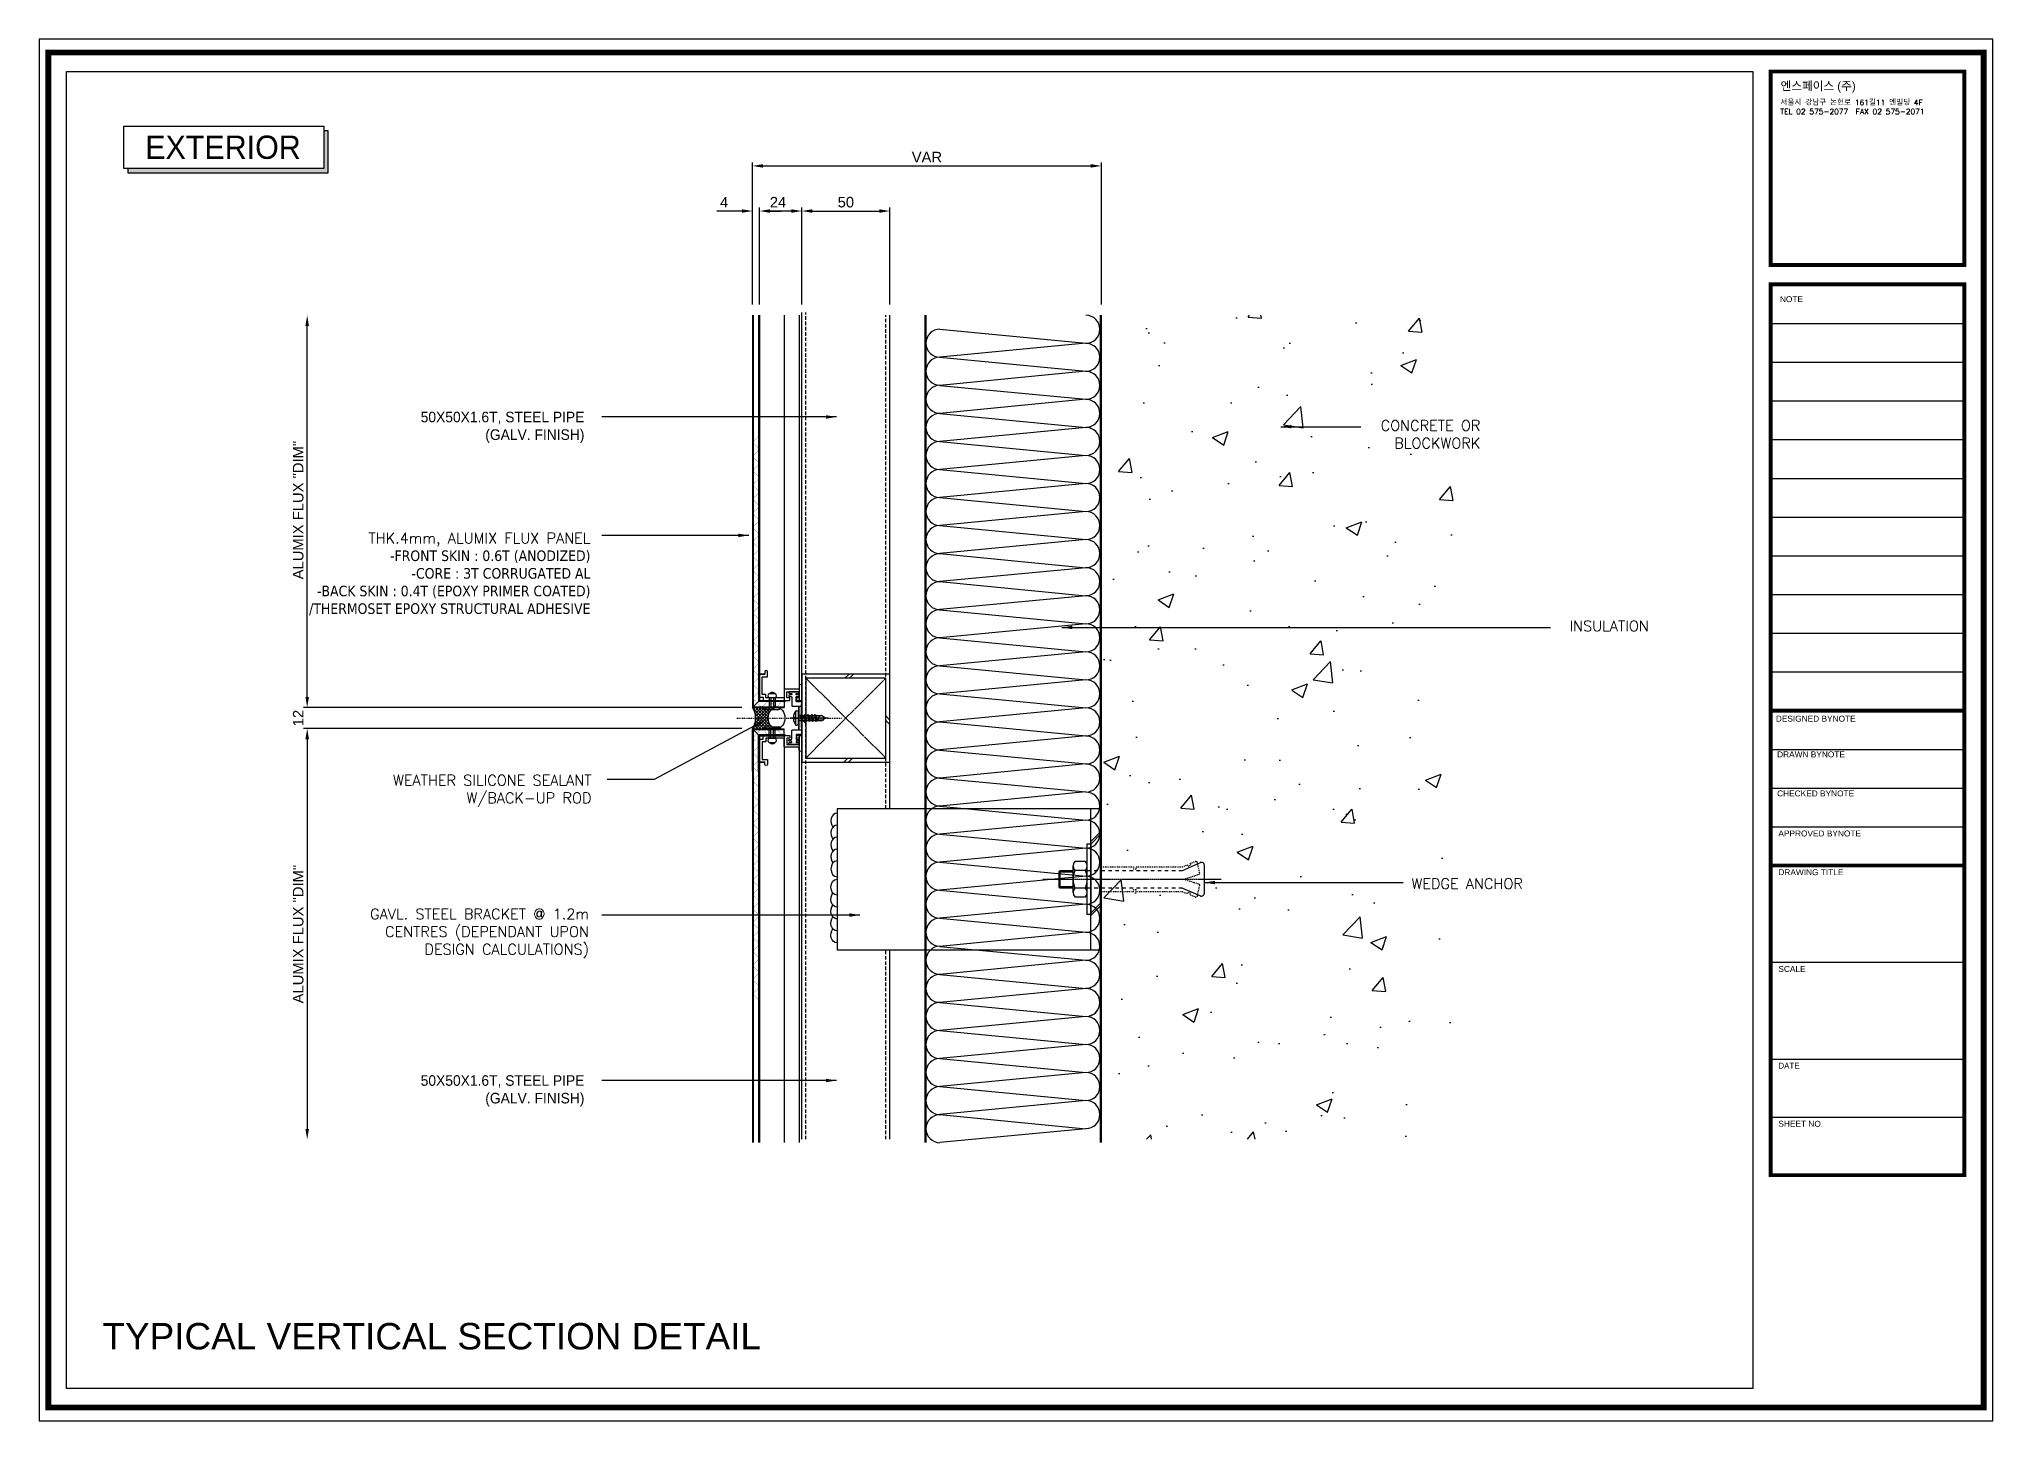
# Model space of a CAD drawing. Header units: millimetres. Extents: x 3549 to 7984, y 668 to 4080.
# Drawn here: x 3549 to 4658, y 2236 to 3020 of the extents above; entities that cross this region are included whole.
import ezdxf

# ---------------------------------------------------------------- set-up
doc = ezdxf.new("R2010")
doc.units = ezdxf.units.MM
for name, pattern in [('A2', [8, 2, -2, 2, -2]), ('C2', [1.125, 0.75, -0.125, 0.125, -0.125]), ('CENTER', [7.75, 7.25, -0.25, 0, -0.25]), ('HIDDEN', [0.375, 0.25, -0.125]), ('HIDDEN2', [1, 0.5, -0.5])]:
    doc.linetypes.add(name, pattern=pattern)
doc.layers.get('Defpoints').update_dxf_attribs({"color": 211})
for name, color, linetype in [('.1 text box', 7, 'Continuous'), ('3', 3, 'Continuous'), ('4', 4, 'Continuous'), ('A-SECT-WALL', 52, 'Continuous'), ('BOARD', 55, 'Continuous'), ('Bolt', 1, 'Continuous'), ('DIM', 7, 'Continuous'), ('Dims', 1, 'Continuous'), ('FAST', 60, 'Continuous'), ('HAT', 5, 'Continuous'), ('INS', 2, 'Continuous'), ('nt', 34, 'Continuous'), ('PI', 6, 'Continuous'), ('Structure', 6, 'Continuous'), ('TE 07', 7, 'Continuous'), ('TEXT', 2, 'Continuous')]:
    doc.layers.add(name, color=color, linetype=linetype)
doc.layers.add('NT Panel', color=7, linetype='Continuous', true_color=0xbfff7f)
doc.layers.add('PANEL', color=9, linetype='Continuous', true_color=0x808080)
doc.styles.add('HGTXT', font='romans.shx', dxfattribs={"bigfont": 'whgtxt.shx'})
doc.styles.add('HY울릉도L', font='Dotum.ttf')
doc.styles.get("Standard").update_dxf_attribs({"font": 'arial.ttf'})
doc.styles.add('style1', font='simplex.shx')
doc.dimstyles.new('Telling', dxfattribs={"dimscale": 2, "dimtxt": 3, "dimasz": 3, "dimexe": 1, "dimexo": 3, "dimgap": 1, "dimtad": 1, "dimdec": 1, "dimrnd": 1, "dimdsep": 46, "dimtxsty": 'Standard', "dimcen": 3, "dimclrd": 1, "dimclre": 1, "dimclrt": 2, "dimadec": 0, "dimazin": 0, "dimtfac": 1, "dimtdec": 1, "dimtofl": 0, "dimtmove": 0, "dimatfit": 0, "dimfxl": 1, "dimtolj": 1, "dimtzin": 0, "dimlwe": -1, "dimarcsym": 0})

msp = doc.modelspace()

# ---------------------------------------------------------------- texts
at = {"layer": 'TEXT', "color": 7, "style": 'HY울릉도L'}
msp.add_text('EXTERIOR', height=13.2, dxfattribs=at).set_placement((3609.28, 2951.9))
at = {"layer": 'TEXT'}
msp.add_text('TYPICAL VERTICAL SECTION DETAIL', height=15, dxfattribs=at).set_placement((3585, 2276.35))
at = {"layer": 'TEXT', "color": 2, "char_height": 6, "style": 'style1'}
for s, insert, width, attachment_point in [('{\\fHY울릉도L|b0|i0|c129|p18;50X50X1.6T, STEEL PIPE \\P(GALV. FINISH)}', (3858.53, 2808.42), 168.5268, 3), ('CONCRETE OR \\PBLOCKWORK', (4366.97, 2803.58), 147.6327, 3), ('\\pxqr;THK.4mm, ALUMIX FLUX PANEL\\P{\\fTahoma|b0|i0|c129|p34;\\C256;-FRONT SKIN : 0.6T (ANODIZED)\\P-CORE : 3T CORRUGATED AL \\P-BACK SKIN : 0.4T (EPOXY PRIMER COATED)\\P/THERMOSET EPOXY STRUCTURAL ADHESIVE}', (3861.96, 2739.71), 181.6972, 3), ('\\pxqr;WEATHER SILICONE SEALANT\\PW/BACK-UP ROD', (3714.92, 2602.29), 147.6327, 1), ('WEDGE ANCHOR', (4327.87, 2543.63), 77.3177, 1), ('\\pxqr;GAVL. STEEL BRACKET @ 1.2m CENTRES (DEPENDANT UPON DESIGN CALCULATIONS)', (3713.47, 2526.41), 147.6327, 1), ('{\\fHY울릉도L|b0|i0|c129|p18;50X50X1.6T, STEEL PIPE \\P(GALV. FINISH)}', (3858.53, 2431.93), 168.5268, 3)]:
    msp.add_mtext(s, dxfattribs=dict(at, insert=insert, width=width, attachment_point=attachment_point))
at = {"layer": 'TEXT', "insert": (4462.57, 2689.81), "char_height": 6, "width": 63.0132, "attachment_point": 3, "style": 'style1'}
msp.add_mtext('INSULATION', dxfattribs=at)

# ---------------------------------------------------------------- blocks, each defined once
blk = doc.blocks.new('50')
at = {"color": 1, "linetype": 'CENTER'}
for p, q in [((-4, -22.7), (-49.4, 22.7)), ((-4, 22.7), (-49.4, -22.7))]:
    blk.add_line(p, q, dxfattribs=at)
at = {"layer": 'PI', "color": 9}
for p, q in [((-31.1, 25), (-28.8, 22.7)), ((-28.5, 25), (-26.2, 22.7)), ((-49.4, 1.2), (-51.7, -1.1)), ((-1.7, 1.8), (-4, -0.5)), ((-49.4, -1.4), (-51.7, -3.7)), ((-1.7, -0.8), (-4, -3.1)), ((-30.5, -22.7), (-28.2, -25)), ((-27.9, -22.7), (-25.6, -25))]:
    blk.add_line(p, q, dxfattribs=at)
at = {"layer": 'PI', "color": 4}
for points in [[(-1.7, -25), (-51.7, -25), (-51.7, 25), (-1.7, 25)], [(-4, -22.7), (-49.4, -22.7), (-49.4, 22.7), (-4, 22.7)]]:
    blk.add_lwpolyline(points, close=True, dxfattribs=at)
blk = doc.blocks.new('*D35')
at = {"layer": 'Defpoints', "color": 0, "transparency": 16777216}
for p in [(3953.9, 2640.6), (3701.2, 2628.6), (3953.9, 2628.6)]:
    blk.add_point(p, dxfattribs=at)
at = {"layer": 'Dims', "color": 1, "lineweight": -2, "transparency": 16777216}
for p, q in [((3701.2, 2646.6), (3701.2, 2652.6)), ((3701.2, 2622.6), (3701.2, 2616.6))]:
    blk.add_line(p, q, dxfattribs=at)
at = {"layer": 'Dims', "color": 1, "transparency": 16777216}
for p, q in [((3947.9, 2640.6), (3699.2, 2640.6)), ((3947.9, 2628.6), (3699.2, 2628.6))]:
    blk.add_line(p, q, dxfattribs=at)
for points in [[(3700.2, 2646.6), (3702.2, 2646.6), (3701.2, 2640.6)], [(3700.2, 2622.6), (3702.2, 2622.6), (3701.2, 2628.6)]]:
    blk.add_solid(points, dxfattribs=at)
at = {"layer": 'Dims', "color": 2, "transparency": 16777216, "insert": (3696.1, 2634.6), "char_height": 6, "attachment_point": 5, "rotation": 90}
blk.add_mtext('\\A1;12', dxfattribs=at)
blk = doc.blocks.new('*D36')
at = {"layer": 'Defpoints', "color": 0, "transparency": 16777216}
for p in [(3953.9, 2628.6), (3701.2, 2395.4), (3907.3, 2395.4)]:
    blk.add_point(p, dxfattribs=at)
at = {"layer": 'Dims', "color": 1, "transparency": 16777216}
blk.add_line((3947.9, 2628.6), (3699.2, 2628.6), dxfattribs=at)
at = {"layer": 'Dims', "color": 1, "lineweight": -2, "transparency": 16777216}
blk.add_line((3701.2, 2622.6), (3701.2, 2401.4), dxfattribs=at)
at = {"layer": 'Dims', "color": 1, "transparency": 16777216}
for points in [[(3700.2, 2622.6), (3702.2, 2622.6), (3701.2, 2628.6)], [(3700.2, 2401.4), (3702.2, 2401.4), (3701.2, 2395.4)]]:
    blk.add_solid(points, dxfattribs=at)
at = {"layer": 'Dims', "color": 2, "transparency": 16777216, "insert": (3696.1, 2512), "char_height": 6, "attachment_point": 5, "rotation": 90}
blk.add_mtext('\\A1;ALUMIX FLUX "DIM"', dxfattribs=at)
blk = doc.blocks.new('*D37')
at = {"layer": 'Defpoints', "color": 0, "transparency": 16777216}
for p in [(3701.2, 2863.1), (3907.3, 2863.1), (3953.9, 2640.6)]:
    blk.add_point(p, dxfattribs=at)
at = {"layer": 'Dims', "color": 1, "lineweight": -2, "transparency": 16777216}
blk.add_line((3701.2, 2646.6), (3701.2, 2857.1), dxfattribs=at)
at = {"layer": 'Dims', "color": 1, "transparency": 16777216}
blk.add_line((3947.9, 2640.6), (3699.2, 2640.6), dxfattribs=at)
for points in [[(3700.2, 2857.1), (3702.2, 2857.1), (3701.2, 2863.1)], [(3700.2, 2646.6), (3702.2, 2646.6), (3701.2, 2640.6)]]:
    blk.add_solid(points, dxfattribs=at)
at = {"layer": 'Dims', "color": 2, "transparency": 16777216, "insert": (3696.1, 2752.6), "char_height": 6, "attachment_point": 5, "rotation": 90}
blk.add_mtext('\\A1;ALUMIX FLUX "DIM"', dxfattribs=at)
blk = doc.blocks.new('set anchor')
at = {"color": 1, "linetype": 'C2'}
blk.add_line((0, -27.2), (0, 74.1), dxfattribs=at)
at = {"color": 2, "linetype": 'HIDDEN2'}
for p, q in [((-8.9, 56.5), (-10.1, 59.4)), ((-3.7, 61.8), (-9.5, 60.5)), ((-8.9, 56.5), (-8, 56.8)), ((-7.3, 55.2), (-8, 56.8)), ((0, 52.8), (-2.7, 61.3)), ((0, 52.8), (2.7, 61.3)), ((9.5, 60.5), (3.7, 61.8)), ((7.3, 55.2), (8, 56.8)), ((8.9, 56.5), (8, 56.8)), ((8.9, 56.5), (10.1, 59.4)), ((-8.2, 54.8), (-7.3, 55.2)), ((-7.1, 52), (-8.2, 54.8)), ((-7.1, 25.8), (-7.1, 52)), ((7.1, 52), (8.2, 54.8)), ((7.1, 52), (7.1, 25.8)), ((8.2, 54.8), (7.3, 55.2)), ((-7.1, 25.8), (-5.8, 25.8)), ((-7.1, 6), (-7.1, 24.2)), ((-7.1, 24.2), (-5.8, 24.2)), ((-5.8, 24.2), (-5.8, 25.8)), ((7.1, 25.8), (5.8, 25.8)), ((5.8, 24.2), (5.8, 25.8)), ((7.1, 24.2), (5.8, 24.2)), ((7.1, 24.2), (7.1, 6))]:
    blk.add_line(p, q, dxfattribs=at)
at = {"color": 3}
for p, q in [((-5, 52), (-9.4, 62.2)), ((7.9, 64.5), (-7.9, 64.5)), ((5, 52), (9.4, 62.2))]:
    blk.add_line(p, q, dxfattribs=at)
at = {"color": 3, "linetype": 'A2'}
for p, q in [((-5, -2), (-5, 52)), ((5, 52), (5, -2))]:
    blk.add_line(p, q, dxfattribs=at)
at = {"color": 4}
for p, q in [((-20, 0), (20, 0)), ((-20, -2), (-20, 0)), ((20, 0), (20, -2)), ((20, -2), (-20, -2))]:
    blk.add_line(p, q, dxfattribs=at)
blk.add_line((7.5, -2), (-7.5, -2))
blk.add_line((7.5, -2), (-7.5, -2))
at = {"color": 2}
for p, q in [((7.5, -10), (-7.5, -10)), ((-5, -3), (-5, -9)), ((-5, -17.4), (-5, -10)), ((-4.2, -18.2), (-4.2, -10)), ((4.2, -18.2), (4.2, -10)), ((5, -3), (5, -9)), ((5, -10), (5, -17.4)), ((5, -17.4), (-5, -17.4)), ((-4.2, -18.2), (-5, -17.4)), ((-4.2, -18.2), (4.2, -18.2)), ((5, -17.4), (4.2, -18.2))]:
    blk.add_line(p, q, dxfattribs=at)
blk.add_lwpolyline([(5, -3, 0.202073), (-5, -3, 0.404145), (-10, -3), (-10, -9, 0.404145), (-5, -9, 0.202073), (5, -9, 0.404145), (10, -9), (10, -3, 0.404145)], format="xyb", close=True, dxfattribs=at)
at = {"color": 2, "linetype": 'HIDDEN2'}
for centre, start, end in [((-9.3, 59.7), 102.5288, 201.8014), ((-3.5, 61), 17.6501, 102.5288), ((3.5, 61), 77.4712, 162.3499), ((9.3, 59.7), 338.1986, 77.4712)]:
    blk.add_arc(centre, 0.833, start, end, dxfattribs=at)
at = {"color": 3}
for centre, start, end in [((-7.9, 62.8), 90, 203.4287), ((7.9, 62.8), 336.5713, 90)]:
    blk.add_arc(centre, 1.67, start, end, dxfattribs=at)
blk = doc.blocks.new('AL-TEMPLATE')
at = {"color": 9}
for p, q in [((2716.82, 1392.97), (2800.02, 1392.97)), ((2716.82, 1376.33), (2800.02, 1376.33)), ((2716.82, 1359.69), (2800.02, 1359.69)), ((2716.82, 1343.05), (2800.02, 1343.05)), ((2716.82, 1326.41), (2800.02, 1326.41)), ((2716.82, 1309.77), (2800.02, 1309.77)), ((2716.82, 1293.13), (2800.02, 1293.13)), ((2716.82, 1276.49), (2800.02, 1276.49)), ((2716.82, 1259.85), (2800.02, 1259.85)), ((2716.82, 1243.21), (2800.02, 1243.21)), ((2716.82, 1209.93), (2800.02, 1209.93)), ((2716.82, 1193.29), (2800.02, 1193.29)), ((2716.82, 1176.65), (2800.02, 1176.65)), ((2716.82, 1118.41), (2800.02, 1118.41)), ((2716.82, 1076.81), (2800.02, 1076.81)), ((2716.82, 1051.85), (2800.02, 1051.85))]:
    blk.add_line(p, q, dxfattribs=at)
for points, const_width in [([(1976.34, 1509.45), (2808.34, 1509.45), (2808.34, 927.05), (1976.34, 927.05)], 2.5), ([(2716.82, 1501.32), (2800.02, 1501.32), (2800.02, 1418.12), (2716.82, 1418.12)], 1.66), ([(2716.82, 1409.8), (2800.02, 1409.8), (2800.02, 1026.89), (2716.82, 1026.89)], 1.66)]:
    blk.add_lwpolyline(points, close=True, dxfattribs=dict(at, const_width=const_width))
at = {"color": 9, "const_width": 1.66}
for points in [[(2716.82, 1226.57), (2800.02, 1226.57)], [(2716.82, 1160.01), (2800.02, 1160.01)]]:
    blk.add_lwpolyline(points, dxfattribs=at)
at = {"layer": 'nt', "color": 254, "linetype": 'Continuous', "ltscale": 2}
blk.add_lwpolyline([(1972.34, 1515.25), (1972.34, 921.25), (2812.34, 921.25), (2812.34, 1515.25)], close=True, dxfattribs=at)
at = {"layer": 'TE 07'}
blk.add_lwpolyline([(1984.07, 1501.32), (2709.08, 1501.32), (2709.08, 935.18), (1984.07, 935.18)], close=True, dxfattribs=at)
at = {"color": 150, "insert": (2721.06, 1496.93), "char_height": 3.6698, "attachment_point": 1, "style": 'HGTXT'}
blk.add_mtext('{\\fExpo M|b0|i0|c129|p18;엔스페이스 (주)}', dxfattribs=at)
at = {"color": 7, "insert": (2720.94, 1489.17), "char_height": 2.3487, "attachment_point": 1, "style": 'HGTXT'}
blk.add_mtext('서울시 강남구 논현로 161길11 엔빌딩 4F\\PTEL 02 575-2077  FAX 02 575-2071', dxfattribs=at)
at = {"color": 9, "attachment_point": 1}
for s, insert, char_height, width in [('NOTE', (2720.76, 1404.73), 2.556, 438.9676), ('DESIGNED BYNOTE', (2719.01, 1224.39), 2.5559, 438.9676), ('DRAWN BYNOTE', (2719.56, 1209.04), 2.5559, 438.9676), ('CHECKED BYNOTE', (2719.56, 1192.25), 2.5559, 438.9676), ('APPROVED BYNOTE', (2720.1, 1175.04), 2.5559, 438.9676), ('DRAWING TITLE', (2720.1, 1158.4), 2.5559, 438.9675), ('SCALE', (2720.1, 1116.8), 2.556, 438.9675), ('{\\fﾱﾼﾸﾲ|b0|i0|c129|p49;DATE}', (2720.1, 1075.2), 2.5559, 438.9675), ('SHEET NO.', (2720.1, 1050.24), 2.556, 438.9675)]:
    blk.add_mtext(s, dxfattribs=dict(at, insert=insert, char_height=char_height, width=width))
blk = doc.blocks.new('*D24')
at = {"layer": 'Defpoints', "color": 0, "transparency": 16777216}
for p in [(3957.9, 2922.3), (3957.9, 2863.2), (3981.9, 2863.2)]:
    blk.add_point(p, dxfattribs=at)
at = {"layer": 'Dims', "color": 1, "transparency": 16777216}
for p, q in [((3957.9, 2869.2), (3957.9, 2924.3)), ((3981.9, 2869.2), (3981.9, 2924.3))]:
    blk.add_line(p, q, dxfattribs=at)
at = {"layer": 'Dims', "color": 1, "lineweight": -2, "transparency": 16777216}
blk.add_line((3975.9, 2922.3), (3963.9, 2922.3), dxfattribs=at)
at = {"layer": 'Dims', "color": 1, "transparency": 16777216}
for points in [[(3963.9, 2923.3), (3963.9, 2921.3), (3957.9, 2922.3)], [(3975.9, 2923.3), (3975.9, 2921.3), (3981.9, 2922.3)]]:
    blk.add_solid(points, dxfattribs=at)
at = {"layer": 'Dims', "color": 2, "transparency": 16777216, "insert": (3968.4, 2927.3), "char_height": 6, "attachment_point": 5}
blk.add_mtext('\\A1;24', dxfattribs=at)
blk = doc.blocks.new('*D25')
at = {"layer": 'Defpoints', "color": 0, "transparency": 16777216}
for p in [(3953.9, 2922.3), (3953.9, 2863.2), (3957.9, 2863.2)]:
    blk.add_point(p, dxfattribs=at)
at = {"layer": 'Dims', "color": 1, "lineweight": -2, "transparency": 16777216}
for p, q in [((3947.9, 2922.3), (3933.7, 2922.3)), ((3963.9, 2922.3), (3969.9, 2922.3))]:
    blk.add_line(p, q, dxfattribs=at)
at = {"layer": 'Dims', "color": 1, "transparency": 16777216}
for p, q in [((3953.9, 2869.2), (3953.9, 2924.3)), ((3957.9, 2869.2), (3957.9, 2924.3))]:
    blk.add_line(p, q, dxfattribs=at)
for points in [[(3947.9, 2923.3), (3947.9, 2921.3), (3953.9, 2922.3)], [(3963.9, 2923.3), (3963.9, 2921.3), (3957.9, 2922.3)]]:
    blk.add_solid(points, dxfattribs=at)
at = {"layer": 'Dims', "color": 2, "transparency": 16777216, "insert": (3937.8, 2927.3), "char_height": 6, "attachment_point": 5}
blk.add_mtext('\\A1;4', dxfattribs=at)
blk = doc.blocks.new('*D26')
at = {"layer": 'Defpoints', "color": 0, "transparency": 16777216}
for p in [(4151.9, 2947.9), (3953.9, 2863.2), (4151.9, 2863.2)]:
    blk.add_point(p, dxfattribs=at)
at = {"layer": 'Dims', "color": 1, "transparency": 16777216}
for p, q in [((3953.9, 2869.2), (3953.9, 2949.9)), ((4151.9, 2869.2), (4151.9, 2949.9))]:
    blk.add_line(p, q, dxfattribs=at)
at = {"layer": 'Dims', "color": 1, "lineweight": -2, "transparency": 16777216}
blk.add_line((3959.9, 2947.9), (4145.9, 2947.9), dxfattribs=at)
at = {"layer": 'Dims', "color": 1, "transparency": 16777216}
for points in [[(3959.9, 2948.9), (3959.9, 2946.9), (3953.9, 2947.9)], [(4145.9, 2948.9), (4145.9, 2946.9), (4151.9, 2947.9)]]:
    blk.add_solid(points, dxfattribs=at)
at = {"layer": 'Dims', "color": 2, "transparency": 16777216, "insert": (4052.9, 2952.9), "char_height": 6, "attachment_point": 5}
blk.add_mtext('\\A1;VAR', dxfattribs=at)
blk = doc.blocks.new('*D27')
at = {"layer": 'Defpoints', "color": 0, "transparency": 16777216}
for p in [(4031.9, 2922.3), (3981.9, 2863.2), (4031.9, 2863.2)]:
    blk.add_point(p, dxfattribs=at)
at = {"layer": 'Dims', "color": 1, "transparency": 16777216}
for p, q in [((3981.9, 2869.2), (3981.9, 2924.3)), ((4031.9, 2869.2), (4031.9, 2924.3))]:
    blk.add_line(p, q, dxfattribs=at)
at = {"layer": 'Dims', "color": 1, "lineweight": -2, "transparency": 16777216}
blk.add_line((3987.9, 2922.3), (4025.9, 2922.3), dxfattribs=at)
at = {"layer": 'Dims', "color": 1, "transparency": 16777216}
for points in [[(3987.9, 2923.3), (3987.9, 2921.3), (3981.9, 2922.3)], [(4025.9, 2923.3), (4025.9, 2921.3), (4031.9, 2922.3)]]:
    blk.add_solid(points, dxfattribs=at)
at = {"layer": 'Dims', "color": 2, "transparency": 16777216, "insert": (4006.9, 2927.3), "char_height": 6, "attachment_point": 5}
blk.add_mtext('\\A1;50', dxfattribs=at)
blk = doc.blocks.new('sandwitch-p')
at = {"layer": 'PANEL'}
for p, q in [((-402.1, 2613.7), (-394.2, 2696.5)), ((-394.2, 2696.5), (-386.2, 2613.7)), ((-386.2, 2613.7), (-378.3, 2696.5)), ((-378.3, 2696.5), (-370.3, 2613.7)), ((-370.3, 2613.7), (-362.4, 2696.5)), ((-362.4, 2696.5), (-354.4, 2613.7)), ((-354.4, 2613.7), (-346.4, 2696.5)), ((-346.4, 2696.5), (-338.5, 2613.7)), ((-338.5, 2613.7), (-330.5, 2696.5)), ((-330.5, 2696.5), (-322.6, 2613.7))]:
    blk.add_line(p, q, dxfattribs=at)
for points in [[(-322.6, 2705.3), (-410.1, 2705.3)], [(-322.6, 2704.8), (-410.1, 2704.8)], [(-322.6, 2605.8), (-410.1, 2605.8)], [(-322.6, 2605.3), (-410.1, 2605.3)]]:
    blk.add_lwpolyline(points, dxfattribs=at)
for centre, start, end in [((-402.1, 2696.5), 0, 180), ((-386.2, 2696.5), 0, 180), ((-370.3, 2696.5), 0, 180), ((-354.4, 2696.5), 0, 180), ((-338.5, 2696.5), 0, 180), ((-394.2, 2613.7), 180, 0), ((-378.3, 2613.7), 180, 0), ((-362.4, 2613.7), 180, 0), ((-346.4, 2613.7), 180, 0), ((-330.5, 2613.7), 180, 0)]:
    blk.add_arc(centre, 7.96, start, end, dxfattribs=at)
blk = doc.blocks.new('SLIDE-MOLD')
at = {"layer": '.1 text box', "color": 7, "ltscale": 0.8, "true_color": 0xffffff, "elevation": 0}
blk.add_lwpolyline([(27951.4, 11468.8), (27951.4, 11465.8), (27951.4, 11468.8), (27964.4, 11468.8), (27964.4, 11466.8), (27966.4, 11466.8), (27966.4, 11454.6), (27966.7, 11454.5, -0.679596), (27966.7, 11454.2), (27966.4, 11454.1), (27966.4, 11451.6), (27965.1, 11451.6, -0.414214), (27964.9, 11451.8), (27964.9, 11453.3), (27961.4, 11453.3), (27961.4, 11446.3), (27964.9, 11446.3), (27964.9, 11447.6, -0.414214), (27965.1, 11447.8), (27966.4, 11447.8), (27966.4, 11445.1, -0.414214), (27966.1, 11444.8), (27958.1, 11444.8, -1), (27958.1, 11446.3), (27959.9, 11446.3), (27959.9, 11454.6, -0.414214), (27960.1, 11454.8), (27964.9, 11454.8), (27964.9, 11465.3), (27962.9, 11465.3), (27962.9, 11467.3), (27952.9, 11467.3), (27952.9, 11464.3), (27950.1, 11464.3, -1), (27950.1, 11465.8), (27951.4, 11465.8)], format="xyb", dxfattribs=at)
blk.add_lwpolyline([(27982.9, 11444.8), (27981.9, 11444.8, -0.414214), (27981.6, 11445.1), (27981.6, 11445.1), (27968.6, 11445.1), (27968.6, 11445.1, -0.414214), (27968.4, 11444.8), (27967.4, 11444.8, -0.414214), (27967.1, 11445.1), (27967.1, 11447.6, 0.414214), (27966.6, 11448.1), (27964.4, 11448.1, 0.414214), (27964.2, 11447.9), (27964.2, 11446.9, -1), (27963.2, 11446.9), (27963.2, 11447.9, 0.414214), (27962.9, 11448.1), (27962.6, 11448.1, 0.414214), (27962.4, 11447.9), (27962.4, 11446.9, -1), (27961.4, 11446.9), (27961.4, 11451.8, -1), (27962.4, 11451.8), (27962.4, 11450.9, 0.414214), (27962.6, 11450.6), (27962.9, 11450.6, 0.414214), (27963.2, 11450.9), (27963.2, 11451.8, -1), (27964.2, 11451.8), (27964.2, 11450.9, 0.414214), (27964.4, 11450.6), (27969.1, 11450.6, -0.414214), (27969.6, 11450.1), (27969.6, 11447.1, 0.414214), (27970.1, 11446.6), (27976.1, 11446.6), (27976.4, 11446.3), (27976.7, 11446.6), (27982.6, 11446.6, -0.414214), (27983.1, 11446.1), (27983.1, 11445.1, -0.414214)], format="xyb", close=True, dxfattribs=at)
blk = doc.blocks.new('피스')
at = {"color": 6}
for p, q in [((-4, 1.5), (-4, 1)), ((-4, 1.5), (4, 1.5)), ((-3, 0), (3, 0)), ((-0.4, 2.3), (0.4, 2.3)), ((4, 1.5), (4, 1)), ((2, -1.5), (-2, -2)), ((-1.5, -1.5), (-2, -2)), ((-2, -2), (-1.5, -2.5)), ((-1.5, -3.5), (-2, -4)), ((2, -3.5), (-2, -4)), ((-2, -4), (-1.5, -4.5)), ((-1.5, -5.5), (-2, -6)), ((2, -5.5), (-2, -6)), ((-2, -6), (-1.5, -6.5)), ((-1.5, -7.5), (-2, -8)), ((2, -7.5), (-2, -8)), ((-2, -8), (-1.5, -8.5)), ((-1.5, -9.5), (-2, -10)), ((2, -9.5), (-2, -10)), ((-2, -10), (-1.5, -10.5)), ((-1.5, -0.5), (-1.5, -1.5)), ((1.5, -1), (-1.5, -1.5)), ((1.5, -2), (-1.5, -2.5)), ((-1.5, -2.5), (-1.5, -3.5)), ((1.5, -3), (-1.5, -3.5)), ((1.5, -4), (-1.5, -4.5)), ((-1.5, -4.5), (-1.5, -5.5)), ((1.5, -5), (-1.5, -5.5)), ((1.5, -6), (-1.5, -6.5)), ((-1.5, -6.5), (-1.5, -7.5)), ((1.5, -7), (-1.5, -7.5)), ((1.5, -8), (-1.5, -8.5)), ((-1.5, -8.5), (-1.5, -9.5)), ((1.5, -9), (-1.5, -9.5)), ((1.5, -10), (-1.5, -10.5)), ((-1.5, -10.5), (-1.5, -13.5)), ((1.5, -0.5), (1.5, -1)), ((1.5, -1), (2, -1.5)), ((2, -1.5), (1.5, -2)), ((1.5, -2), (1.5, -3)), ((1.5, -3), (2, -3.5)), ((2, -3.5), (1.5, -4)), ((1.5, -4), (1.5, -5)), ((1.5, -5), (2, -5.5)), ((2, -5.5), (1.5, -6)), ((1.5, -6), (1.5, -7)), ((1.5, -7), (2, -7.5)), ((2, -7.5), (1.5, -8)), ((1.5, -8), (1.5, -9)), ((1.5, -9), (2, -9.5)), ((2, -9.5), (1.5, -10)), ((1.5, -10), (1.5, -13)), ((0, -15), (-1.5, -13.5)), ((-1.3, -13.5), (-1.3, -12)), ((0, -15), (-1.3, -13.5)), ((0, -15), (1.5, -13)), ((1.5, -13), (0.6, -11.5))]:
    blk.add_line(p, q, dxfattribs=at)
at = {"color": 1, "linetype": 'CENTER'}
for p, q in [((-0.5, 3), (-0.4, 2.3)), ((0, 5), (0, -16.8)), ((0.5, 3), (0.4, 2.3))]:
    blk.add_line(p, q, dxfattribs=at)
at = {"color": 6}
for centre, radius, start, end in [((0, -3.1), 6.08, 94.7146, 131.1121), ((-3, 1), 1, 180, 270), ((-2, -0.5), 0.5, 0, 90), ((0, -3.1), 6.08, 48.8879, 85.2854), ((2, -0.5), 0.5, 90, 180), ((3, 1), 1, 270, 0), ((-0.3, -12), 1, 30.0863, 180)]:
    blk.add_arc(centre, radius, start, end, dxfattribs=at)
blk = doc.blocks.new('N-SCREW')
at = {"color": 6}
blk.add_blockref('피스', (17.3, -1), dxfattribs=at)
blk = doc.blocks.new('FLUX_JOINT')
at = {"color": 1, "linetype": 'HIDDEN2'}
blk.add_line((2638.2, 3568.6), (2638.2, 3627.9), dxfattribs=at)
at = {"color": 18, "linetype": 'HIDDEN2', "true_color": 0x000000}
blk.add_line((2632.7, 3605.4), (2643.7, 3605.4), dxfattribs=at)
at = {"layer": 'BOARD', "const_width": 0.125}
for points in [[(2629.5, 3580.1), (2629.7, 3580.4), (2630.1, 3580.8), (2630.5, 3581.1), (2630.9, 3581.5), (2631.2, 3581.8), (2631.4, 3582.1), (2631.5, 3582.4), (2631.5, 3582.7), (2631.5, 3583), (2631.4, 3583.3), (2631.2, 3583.7), (2630.9, 3584), (2630.5, 3584.4), (2630.1, 3584.7), (2629.7, 3585.1), (2629.3, 3585.5), (2629, 3585.9), (2628.8, 3586.2), (2628.7, 3586.5), (2628.7, 3586.8), (2628.7, 3587.1), (2628.8, 3587.4), (2629, 3587.7), (2629.3, 3588), (2629.7, 3588.4), (2630.1, 3588.8), (2630.5, 3589.2), (2630.9, 3589.5), (2631.2, 3589.9), (2631.4, 3590.2), (2631.5, 3590.5), (2631.5, 3590.8), (2631.5, 3591.1), (2631.4, 3591.4), (2631.2, 3591.7), (2630.9, 3592.1), (2630.5, 3592.5), (2630.1, 3592.8), (2629.7, 3593.2), (2629.3, 3593.6), (2629, 3593.9), (2628.8, 3594.2), (2628.7, 3594.5), (2628.7, 3594.8), (2628.7, 3595.1), (2628.8, 3595.4)], [(2646.9, 3580.1), (2646.6, 3580.4), (2646.2, 3580.8), (2645.8, 3581.1), (2645.4, 3581.5), (2645.1, 3581.8), (2644.9, 3582.1), (2644.8, 3582.4), (2644.8, 3582.7), (2644.8, 3583), (2644.9, 3583.3), (2645.1, 3583.7), (2645.4, 3584), (2645.8, 3584.4), (2646.2, 3584.7), (2646.6, 3585.1), (2647, 3585.5), (2647.3, 3585.9), (2647.5, 3586.2), (2647.6, 3586.5), (2647.7, 3586.8), (2647.6, 3587.1), (2647.5, 3587.4), (2647.3, 3587.7), (2647, 3588), (2646.6, 3588.4), (2646.2, 3588.8), (2645.8, 3589.2), (2645.4, 3589.5), (2645.1, 3589.9), (2644.9, 3590.2), (2644.8, 3590.5), (2644.8, 3590.8), (2644.8, 3591.1), (2644.9, 3591.4), (2645.1, 3591.7), (2645.4, 3592.1), (2645.8, 3592.5), (2646.2, 3592.8), (2646.6, 3593.2), (2647, 3593.6), (2647.3, 3593.9), (2647.5, 3594.2), (2647.6, 3594.5), (2647.7, 3594.8), (2647.6, 3595.1), (2647.5, 3595.4)], [(2607.6, 3580.6), (2607.9, 3580.3), (2608.3, 3579.9), (2608.7, 3579.5), (2609.1, 3579.1), (2609.4, 3578.7), (2609.8, 3578.4), (2610.1, 3578.2), (2610.4, 3578.1), (2610.7, 3578), (2611, 3578.1), (2611.3, 3578.2), (2611.6, 3578.4), (2612, 3578.7), (2612.4, 3579.1), (2612.7, 3579.5), (2613.1, 3579.9), (2613.5, 3580.3), (2613.8, 3580.6), (2614.1, 3580.8), (2614.4, 3580.9), (2614.7, 3580.9), (2615, 3580.9), (2615.3, 3580.8), (2615.7, 3580.6), (2616, 3580.3), (2616.4, 3579.9), (2616.8, 3579.5), (2617.1, 3579.1), (2617.5, 3578.7), (2617.9, 3578.4), (2618.2, 3578.2), (2618.5, 3578.1), (2618.8, 3578), (2619.1, 3578.1), (2619.4, 3578.2), (2619.7, 3578.4), (2620, 3578.7), (2620.4, 3579.1), (2620.7, 3579.5), (2621.2, 3579.9), (2621.5, 3580.3), (2621.9, 3580.6), (2622.2, 3580.8), (2622.5, 3580.9), (2622.8, 3580.9), (2623.1, 3580.9), (2623.4, 3580.8), (2623.7, 3580.6), (2624.1, 3580.3), (2624.4, 3579.9), (2624.9, 3579.5), (2625.2, 3579.1), (2625.6, 3578.7), (2625.9, 3578.4), (2626.2, 3578.2), (2626.5, 3578.1), (2626.8, 3578), (2627.1, 3578.1), (2627.4, 3578.2), (2627.8, 3578.4), (2628.1, 3578.7), (2628.5, 3579.1), (2628.8, 3579.5), (2629.2, 3579.9)], [(2668.4, 3580.3), (2668, 3579.9), (2667.6, 3579.5), (2667.3, 3579.1), (2666.9, 3578.7), (2666.5, 3578.4), (2666.2, 3578.2), (2665.9, 3578.1), (2665.6, 3578), (2665.3, 3578.1), (2665, 3578.2), (2664.7, 3578.4), (2664.3, 3578.7), (2664, 3579.1), (2663.6, 3579.5), (2663.2, 3579.9), (2662.8, 3580.3), (2662.5, 3580.6), (2662.2, 3580.8), (2661.9, 3580.9), (2661.6, 3580.9), (2661.3, 3580.9), (2661, 3580.8), (2660.7, 3580.6), (2660.3, 3580.3), (2659.9, 3579.9), (2659.5, 3579.5), (2659.2, 3579.1), (2658.8, 3578.7), (2658.5, 3578.4), (2658.2, 3578.2), (2657.8, 3578.1), (2657.5, 3578), (2657.3, 3578.1), (2656.9, 3578.2), (2656.6, 3578.4), (2656.3, 3578.7), (2655.9, 3579.1), (2655.6, 3579.5), (2655.2, 3579.9), (2654.8, 3580.3), (2654.4, 3580.6), (2654.1, 3580.8), (2653.8, 3580.9), (2653.5, 3580.9), (2653.2, 3580.9), (2652.9, 3580.8), (2652.6, 3580.6), (2652.3, 3580.3), (2651.9, 3579.9), (2651.5, 3579.5), (2651.1, 3579.1), (2650.8, 3578.7), (2650.4, 3578.4), (2650.1, 3578.2), (2649.8, 3578.1), (2649.5, 3578), (2649.2, 3578.1), (2648.9, 3578.2), (2648.6, 3578.4), (2648.2, 3578.7), (2647.8, 3579.1), (2647.5, 3579.5), (2647.1, 3579.9)]]:
    blk.add_lwpolyline(points, dxfattribs=at)
at = {"layer": 'Bolt', "linetype": 'Continuous', "ltscale": 3}
for p, q in [((2632.2, 3593.6), (2632.2, 3583.8)), ((2644.2, 3593.6), (2644.2, 3583.8)), ((2626.7, 3590.4, 0), (2626.7, 3586.9, 0)), ((2649.7, 3590.4, 0), (2649.7, 3586.9, 0))]:
    blk.add_line(p, q, dxfattribs=at)
at = {"layer": 'Bolt'}
for p, q in [((2633.2, 3584.8), (2633.2, 3592.5)), ((2643.1, 3584.8), (2643.1, 3592.5)), ((2624.3, 3586.9), (2624.3, 3590.4)), ((2626.7, 3590.4, 0), (2632.2, 3590.4, 0)), ((2626.7, 3589.4, 0), (2632.2, 3589.4, 0)), ((2626.7, 3587.9, 0), (2632.2, 3587.9, 0)), ((2626.7, 3586.9, 0), (2632.2, 3586.9, 0)), ((2649.7, 3590.4, 0), (2644.2, 3590.4, 0)), ((2649.7, 3589.4, 0), (2644.2, 3589.4, 0)), ((2649.7, 3587.9, 0), (2644.2, 3587.9, 0)), ((2649.7, 3586.9, 0), (2644.2, 3586.9, 0)), ((2652, 3586.9), (2652, 3590.4))]:
    blk.add_line(p, q, dxfattribs=at)
for centre, radius, start, end in [((2632.2, 3592.5), 1.05, 0, 90), ((2644.2, 3592.5), 1.05, 90, 180), ((2625.8, 3588.7), 2.2, 133.0029, 226.9971), ((2625.5, 3589.8, 0), 1.3, 27.3471, 152.6529), ((2625.5, 3587.5, 0), 1.3, 207.3471, 332.6529), ((2632.2, 3584.8), 1.05, 270, 0), ((2644.2, 3584.8), 1.05, 180, 270), ((2650.8, 3589.8, 0), 1.3, 27.3471, 152.6529), ((2650.8, 3587.5, 0), 1.3, 207.3471, 332.6529), ((2650.5, 3588.7), 2.2, 313.0029, 46.9971)]:
    blk.add_arc(centre, radius, start, end, dxfattribs=at)
at = {"layer": 'NT Panel', "color": 30, "true_color": 0xff7f00}
for p, q in [((2628.2, 3595.4), (2632.2, 3595.4)), ((2628.2, 3581.4), (2628.2, 3595.4)), ((2632.2, 3577.4), (2632.2, 3595.4)), ((2648.2, 3595.4), (2644.2, 3595.4)), ((2644.2, 3577.4), (2644.2, 3595.4)), ((2648.2, 3581.4), (2648.2, 3595.4)), ((2608.2, 3581.4), (2628.2, 3581.4)), ((2608.2, 3577.4), (2632.2, 3577.4)), ((2668.2, 3577.4), (2644.2, 3577.4)), ((2668.2, 3581.4), (2648.2, 3581.4))]:
    blk.add_line(p, q, dxfattribs=at)
at = {"layer": 'NT Panel', "color": 5, "true_color": 0x0000ff}
for p, q in [((2628.7, 3595.4), (2628.7, 3580.9)), ((2631.7, 3577.9), (2631.7, 3595.4)), ((2644.7, 3577.9), (2644.7, 3595.4)), ((2647.7, 3595.4), (2647.7, 3580.9)), ((2608.2, 3580.9), (2628.7, 3580.9)), ((2608.2, 3577.9), (2631.7, 3577.9)), ((2631.7, 3577.9), (2628.2, 3581.4)), ((2644.7, 3577.9), (2648.2, 3581.4)), ((2668.2, 3577.9), (2644.7, 3577.9)), ((2668.2, 3580.9), (2647.7, 3580.9))]:
    blk.add_line(p, q, dxfattribs=at)
at = {"rotation": 180}
blk.add_blockref('N-SCREW', (2655.4, 3602.6), dxfattribs=at)
at = {"layer": 'TEXT', "xscale": -1, "rotation": 180}
blk.add_blockref('SLIDE-MOLD', (-25338.2, 15050.3, 0), dxfattribs=at)
at = {"layer": 'TEXT', "rotation": 180}
blk.add_blockref('SLIDE-MOLD', (30614.5, 15050.3, 0), dxfattribs=at)

# ---------------------------------------------------------------- dimensions: what is measured, and where the dimension line sits
at = {"layer": 'Dims'}
dim = msp.add_linear_dim(base=(4151.87, 2947.94), p1=(3953.87, 2863.19), p2=(4151.87, 2863.19), text='VAR', dimstyle='Telling', dxfattribs=at)
dim.commit()
dim.dimension.update_dxf_attribs({"geometry": '*D26', "text_midpoint": (4052.87, 2952.94)})
for base, p1, p2, picture, middle in [((3953.87, 2922.28), (3957.87, 2863.19), (3953.87, 2863.19), '*D25', (3937.8, 2927.28)), ((4031.87, 2922.28), (3981.87, 2863.19), (4031.87, 2863.19), '*D27', (4006.87, 2927.35))]:
    dim = msp.add_linear_dim(base=base, p1=p1, p2=p2, dimstyle='Telling', dxfattribs=at)
    dim.commit()
    dim.dimension.update_dxf_attribs({"geometry": picture, "text_midpoint": middle})
dim = msp.add_linear_dim(base=(3957.87, 2922.28), p1=(3981.87, 2863.19), p2=(3957.87, 2863.19), dimstyle='Telling', dxfattribs=at)
dim.commit()
dim.dimension.update_dxf_attribs({"geometry": '*D24', "text_midpoint": (3968.37, 2922.28), "dimtype": 160})
dim = msp.add_linear_dim(base=(3701.16, 2863.06), p1=(3953.87, 2640.58), p2=(3907.29, 2863.06), angle=90, text='ALUMIX FLUX "DIM"', dimstyle='Telling', override={"dimse2": 1}, dxfattribs=at)
dim.commit()
dim.dimension.update_dxf_attribs({"geometry": '*D37', "text_midpoint": (3701.16, 2752.57), "dimtype": 160})
dim = msp.add_linear_dim(base=(3701.16, 2628.58), p1=(3953.87, 2640.58), p2=(3953.87, 2628.58), angle=270, dimstyle='Telling', dxfattribs=at)
dim.commit()
dim.dimension.update_dxf_attribs({"geometry": '*D35', "text_midpoint": (3701.16, 2634.58), "dimtype": 160})
dim = msp.add_linear_dim(base=(3701.16, 2395.43), p1=(3953.87, 2628.58), p2=(3907.29, 2395.43), angle=270, text='ALUMIX FLUX "DIM"', dimstyle='Telling', override={"dimse2": 1}, dxfattribs=at)
dim.commit()
dim.dimension.update_dxf_attribs({"geometry": '*D36', "text_midpoint": (3696.11, 2512)})

# ---------------------------------------------------------------- hatches: boundary and pattern name
at = {"layer": 'BOARD'}
h = msp.add_hatch(dxfattribs=at)
h.set_pattern_fill('ANSI37', color=256, scale=0.4, angle=90, style=0)
h.set_pattern_definition([(135, (34242.2624, -18265.3891), (-0.898025557, -0.898025557), []), (225, (34242.2624, -18265.3891), (0.898025557, -0.898025557), [])])
edge = h.paths.add_edge_path()
edge.add_ellipse((3967.59, 2634.58), major_axis=(0, -6), ratio=0.7930893, start_angle=180, end_angle=360)
edge.add_line((3967.59, 2628.58), (3953.87, 2628.58))
edge.add_arc((3944.91, 2634.58), 10.79, 326.20705, 393.79295)
edge.add_line((3953.87, 2640.58), (3967.59, 2640.58))
at = {"layer": 'DIM'}
msp.add_hatch(color=6, dxfattribs=at).paths.add_polyline_path([(3712.99, 2967.93), (3710.59, 2967.93), (3710.59, 2946.4), (3599.56, 2946.4), (3599.56, 2943.84), (3712.99, 2943.84)])
at = {"layer": 'Structure'}
h = msp.add_hatch(dxfattribs=at)
h.set_pattern_fill('AR-CONC', color=256, scale=0.5, style=0)
h.set_pattern_definition([(50, (6261.28, -11037.26), (91.09233, -7.96954), [9.525, -104.775]), (355, (6261.28, -11037.26), (-17.6217, 95.5284), [7.62, -83.8203]), (100.45144, (6268.87, -11037.93), (73.4706, 87.5589), [8.095, -89.0451]), (46.1842, (6261.28, -11011.86), (135.5395, -21.0212), [14.2875, -157.1625]), (96.6356, (6272.57, -11013.61), (118.7021, 123.7131), [12.1425, -133.5678]), (351.1842, (6261.28, -11011.86), (118.702, 123.713), [11.43, -125.7299]), (21, (6273.98, -11018.21), (75.8072, -51.1326), [9.525, -104.775]), (326, (6273.98, -11018.21), (30.901, 92.094), [7.62, -83.82]), (71.45144, (6280.3, -11022.47), (106.7082, 40.9614), [8.095, -89.04497]), (37.5, (6261.28, -11037.262), (1.5443, 42.27752), [0, -82.804, 0, -85.09, 0, -84.1375]), (7.5, (6261.28, -11037.26), (33.40983, 50.09029), [0, -48.514, 0, -80.899, 0, -32.0675]), (327.5, (6232.958, -11037.262), (67.7953, -2.86437), [0, -31.75, 0, -99.06, 0, -131.445]), (317.5, (6220.26, -11037.26), (74.0646, 12.71325), [0, -41.275, 0, -65.786, 0, -93.345])])
h.paths.add_polyline_path([(4151.87, 2863.19), (4351.87, 2863.19), (4351.87, 2395.56), (4151.87, 2395.56)])

# ---------------------------------------------------------------- linework, layer by layer
at = {"color": 2}
for p, q in [((4145.87, 2503.17), (4145.87, 2583.17)), ((4151.87, 2570.49), (4145.87, 2564.49)), ((4151.87, 2569.07), (4145.87, 2563.07)), ((4151.87, 2529.93), (4145.87, 2523.93)), ((4151.87, 2528.52), (4145.87, 2522.52))]:
    msp.add_line(p, q, dxfattribs=at)
at = {"layer": '3', "color": 4}
for p, q in [((3981.87, 2395.56), (3981.87, 2864.73)), ((4031.87, 2583.17), (4031.87, 2863.19)), ((4031.87, 2395.56), (4031.87, 2503.17))]:
    msp.add_line(p, q, dxfattribs=at)
at = {"layer": 'A-SECT-WALL', "color": 5}
for p, q in [((3954.37, 2863.19), (3954.37, 2641.08)), ((3957.37, 2863.19), (3957.37, 2644.08)), ((3954.37, 2628.08), (3954.37, 2393.67)), ((3957.37, 2625.08), (3957.37, 2393.67))]:
    msp.add_line(p, q, dxfattribs=at)
at = {"layer": 'BOARD', "const_width": 0.125}
for points in [[(3955.94, 2655.94), (3956.34, 2656.35), (3956.74, 2656.73), (3957.03, 2657.08), (3957.23, 2657.4), (3957.34, 2657.7), (3957.37, 2658), (3957.34, 2658.29), (3957.23, 2658.6), (3957.03, 2658.92), (3956.74, 2659.26), (3956.34, 2659.64), (3955.94, 2660.06), (3955.53, 2660.39), (3955.13, 2660.77), (3954.84, 2661.11), (3954.64, 2661.43), (3954.53, 2661.74), (3954.5, 2662.03), (3954.53, 2662.33), (3954.64, 2662.63), (3954.84, 2662.95), (3955.13, 2663.3), (3955.53, 2663.68), (3955.94, 2664.01), (3956.34, 2664.42), (3956.74, 2664.8), (3957.03, 2665.14), (3957.23, 2665.46), (3957.34, 2665.77), (3957.37, 2666.06), (3957.34, 2666.36), (3957.23, 2666.67), (3957.03, 2666.99), (3956.74, 2667.33), (3956.34, 2667.71), (3955.94, 2668.12), (3955.53, 2668.45), (3955.13, 2668.83), (3954.84, 2669.18), (3954.64, 2669.5), (3954.53, 2669.8), (3954.5, 2670.1), (3954.53, 2670.39), (3954.64, 2670.7), (3954.84, 2671.02), (3955.13, 2671.36), (3955.53, 2671.74), (3955.94, 2672.07), (3956.34, 2672.49), (3956.74, 2672.86), (3957.03, 2673.21), (3957.23, 2673.53), (3957.34, 2673.83), (3957.37, 2674.13), (3957.34, 2674.43), (3957.23, 2674.73), (3957.03, 2675.05), (3956.74, 2675.4), (3956.34, 2675.77), (3955.94, 2676.19), (3955.53, 2676.52), (3955.13, 2676.9), (3954.84, 2677.24), (3954.64, 2677.56), (3954.53, 2677.87), (3954.5, 2678.16), (3954.53, 2678.46), (3954.64, 2678.76), (3954.84, 2679.09), (3955.13, 2679.43), (3955.53, 2679.81), (3955.94, 2680.14), (3956.34, 2680.55), (3956.74, 2680.93), (3957.03, 2681.28), (3957.23, 2681.6), (3957.34, 2681.9), (3957.37, 2682.2), (3957.34, 2682.49), (3957.23, 2682.8), (3957.03, 2683.12), (3956.74, 2683.46), (3956.34, 2683.84), (3955.94, 2684.26), (3955.53, 2684.59), (3955.13, 2684.96), (3954.84, 2685.31), (3954.64, 2685.63), (3954.53, 2685.93), (3954.5, 2686.23), (3954.53, 2686.53), (3954.64, 2686.83), (3954.84, 2687.15), (3955.13, 2687.5), (3955.53, 2687.87), (3955.94, 2688.2), (3956.34, 2688.62), (3956.74, 2689), (3957.03, 2689.34), (3957.23, 2689.66), (3957.34, 2689.97), (3957.37, 2690.26), (3957.34, 2690.56), (3957.23, 2690.86), (3957.03, 2691.18), (3956.74, 2691.53), (3956.34, 2691.91), (3955.94, 2692.32), (3955.53, 2692.65), (3955.13, 2693.03), (3954.84, 2693.37), (3954.64, 2693.7), (3954.53, 2694), (3954.5, 2694.3), (3954.53, 2694.59), (3954.64, 2694.9), (3954.84, 2695.22), (3955.13, 2695.56), (3955.53, 2695.94), (3955.94, 2696.27), (3956.34, 2696.69), (3956.74, 2697.06), (3957.03, 2697.41), (3957.23, 2697.73), (3957.34, 2698.03), (3957.37, 2698.33), (3957.34, 2698.63), (3957.23, 2698.93), (3957.03, 2699.25), (3956.74, 2699.6), (3956.34, 2699.97), (3955.94, 2700.39), (3955.53, 2700.72), (3955.13, 2701.1), (3954.84, 2701.44), (3954.64, 2701.76), (3954.53, 2702.07), (3954.5, 2702.36), (3954.53, 2702.66), (3954.64, 2702.96), (3954.84, 2703.28), (3955.13, 2703.63), (3955.53, 2704.01), (3955.94, 2704.34), (3956.34, 2704.75), (3956.74, 2705.13), (3957.03, 2705.47), (3957.23, 2705.79), (3957.34, 2706.1), (3957.37, 2706.4), (3957.34, 2706.69), (3957.23, 2707), (3957.03, 2707.32), (3956.74, 2707.66), (3956.34, 2708.04), (3955.94, 2708.45), (3955.53, 2708.78), (3955.13, 2709.16), (3954.84, 2709.51), (3954.64, 2709.83), (3954.53, 2710.13), (3954.5, 2710.43), (3954.53, 2710.72), (3954.64, 2711.03), (3954.84, 2711.35), (3955.13, 2711.69), (3955.53, 2712.07), (3955.94, 2712.4), (3956.34, 2712.82), (3956.74, 2713.19), (3957.03, 2713.54), (3957.23, 2713.86), (3957.34, 2714.16), (3957.37, 2714.46), (3957.34, 2714.76), (3957.23, 2715.06), (3957.03, 2715.38), (3956.74, 2715.73), (3956.34, 2716.1), (3955.94, 2716.52), (3955.53, 2716.85), (3955.13, 2717.23), (3954.84, 2717.57), (3954.64, 2717.89), (3954.53, 2718.2), (3954.5, 2718.49), (3954.53, 2718.79), (3954.64, 2719.1), (3954.84, 2719.42), (3955.13, 2719.76), (3955.53, 2720.14), (3955.94, 2720.47), (3956.34, 2720.88), (3956.74, 2721.26), (3957.03, 2721.61), (3957.23, 2721.93), (3957.34, 2722.23), (3957.37, 2722.53), (3957.34, 2722.82), (3957.23, 2723.13), (3957.03, 2723.45), (3956.74, 2723.79), (3956.34, 2724.17), (3955.94, 2724.59), (3955.53, 2724.92), (3955.13, 2725.29), (3954.84, 2725.64), (3954.64, 2725.96), (3954.53, 2726.26), (3954.5, 2726.56), (3954.53, 2726.86), (3954.64, 2727.16), (3954.84, 2727.48), (3955.13, 2727.83), (3955.53, 2728.2), (3955.94, 2728.53), (3956.34, 2728.95), (3956.74, 2729.33), (3957.03, 2729.67), (3957.23, 2729.99), (3957.34, 2730.3), (3957.37, 2730.59), (3957.34, 2730.89), (3957.23, 2731.19), (3957.03, 2731.51), (3956.74, 2731.86), (3956.34, 2732.24), (3955.94, 2732.65), (3955.53, 2732.98), (3955.13, 2733.36), (3954.84, 2733.71), (3954.64, 2734.03), (3954.53, 2734.33), (3954.5, 2734.63), (3954.53, 2734.92), (3954.64, 2735.23), (3954.84, 2735.55), (3955.13, 2735.89), (3955.53, 2736.27), (3955.94, 2736.6), (3956.34, 2737.02), (3956.74, 2737.39), (3957.03, 2737.74), (3957.23, 2738.06), (3957.34, 2738.36), (3957.37, 2738.66), (3957.34, 2738.96), (3957.23, 2739.26), (3957.03, 2739.58), (3956.74, 2739.93), (3956.34, 2740.3), (3955.94, 2740.72), (3955.53, 2741.05), (3955.13, 2741.43), (3954.84, 2741.77), (3954.64, 2742.09), (3954.53, 2742.4), (3954.5, 2742.69), (3954.53, 2742.99), (3954.64, 2743.29), (3954.84, 2743.61), (3955.13, 2743.96), (3955.53, 2744.34), (3955.94, 2744.67), (3956.34, 2745.08), (3956.74, 2745.46), (3957.03, 2745.8), (3957.23, 2746.12), (3957.34, 2746.43), (3957.37, 2746.73), (3957.34, 2747.02), (3957.23, 2747.33), (3957.03, 2747.65), (3956.74, 2747.99), (3956.34, 2748.37), (3955.94, 2748.78), (3955.53, 2749.12), (3955.13, 2749.49), (3954.84, 2749.84), (3954.64, 2750.16), (3954.53, 2750.46), (3954.5, 2750.76), (3954.53, 2751.06), (3954.64, 2751.36), (3954.84, 2751.68), (3955.13, 2752.02), (3955.53, 2752.4), (3955.94, 2752.73), (3956.34, 2753.15), (3956.74, 2753.53), (3957.03, 2753.87), (3957.23, 2754.19), (3957.34, 2754.5), (3957.37, 2754.79), (3957.34, 2755.09), (3957.23, 2755.39), (3957.03, 2755.71), (3956.74, 2756.06), (3956.34, 2756.44), (3955.94, 2756.85), (3955.53, 2757.18), (3955.13, 2757.56), (3954.84, 2757.9), (3954.64, 2758.22), (3954.53, 2758.53), (3954.5, 2758.82), (3954.53, 2759.12), (3954.64, 2759.43), (3954.84, 2759.75), (3955.13, 2760.09), (3955.53, 2760.47), (3955.94, 2760.8), (3956.34, 2761.21), (3956.74, 2761.59), (3957.03, 2761.94), (3957.23, 2762.26), (3957.34, 2762.56), (3957.37, 2762.86), (3957.34, 2763.15), (3957.23, 2763.46), (3957.03, 2763.78), (3956.74, 2764.12), (3956.34, 2764.5), (3955.94, 2764.92), (3955.53, 2765.25), (3955.13, 2765.62), (3954.84, 2765.97), (3954.64, 2766.29), (3954.53, 2766.59), (3954.5, 2766.89), (3954.53, 2767.19), (3954.64, 2767.49), (3954.84, 2767.81), (3955.13, 2768.16), (3955.53, 2768.53), (3955.94, 2768.86), (3956.34, 2769.28), (3956.74, 2769.66), (3957.03, 2770), (3957.23, 2770.32), (3957.34, 2770.63), (3957.37, 2770.92), (3957.34, 2771.22), (3957.23, 2771.52), (3957.03, 2771.85), (3956.74, 2772.19), (3956.34, 2772.57), (3955.94, 2772.98), (3955.53, 2773.31), (3955.13, 2773.69), (3954.84, 2774.04), (3954.64, 2774.36), (3954.53, 2774.66), (3954.5, 2774.96), (3954.53, 2775.25), (3954.64, 2775.56), (3954.84, 2775.88), (3955.13, 2776.22), (3955.53, 2776.6), (3955.94, 2776.93), (3956.34, 2777.35), (3956.74, 2777.72), (3957.03, 2778.07), (3957.23, 2778.39), (3957.34, 2778.69), (3957.37, 2778.99), (3957.34, 2779.29), (3957.23, 2779.59), (3957.03, 2779.91), (3956.74, 2780.26), (3956.34, 2780.63), (3955.94, 2781.05), (3955.53, 2781.38), (3955.13, 2781.76), (3954.84, 2782.1), (3954.64, 2782.42), (3954.53, 2782.73), (3954.5, 2783.02), (3954.53, 2783.32), (3954.64, 2783.62), (3954.84, 2783.94), (3955.13, 2784.29), (3955.53, 2784.67), (3955.94, 2785), (3956.34, 2785.41), (3956.74, 2785.79), (3957.03, 2786.13), (3957.23, 2786.46), (3957.34, 2786.76), (3957.37, 2787.06), (3957.34, 2787.35), (3957.23, 2787.66), (3957.03, 2787.98), (3956.74, 2788.32), (3956.34, 2788.7), (3955.94, 2789.12), (3955.53, 2789.45), (3955.13, 2789.82), (3954.84, 2790.17), (3954.64, 2790.49), (3954.53, 2790.79), (3954.5, 2791.09), (3954.53, 2791.39), (3954.64, 2791.69), (3954.84, 2792.01), (3955.13, 2792.36), (3955.53, 2792.73), (3955.94, 2793.06), (3956.34, 2793.48), (3956.74, 2793.86), (3957.03, 2794.2), (3957.23, 2794.52), (3957.34, 2794.83), (3957.37, 2795.12), (3957.34, 2795.42), (3957.23, 2795.72), (3957.03, 2796.04)], [(3955.94, 2613.22), (3956.34, 2612.8), (3956.74, 2612.42), (3957.03, 2612.08), (3957.23, 2611.76), (3957.34, 2611.45), (3957.37, 2611.16), (3957.34, 2610.86), (3957.23, 2610.56), (3957.03, 2610.23), (3956.74, 2609.89), (3956.34, 2609.51), (3955.94, 2609.1), (3955.53, 2608.77), (3955.13, 2608.39), (3954.84, 2608.04), (3954.64, 2607.72), (3954.53, 2607.42), (3954.5, 2607.12), (3954.53, 2606.83), (3954.64, 2606.52), (3954.84, 2606.2), (3955.13, 2605.86), (3955.53, 2605.48), (3955.94, 2605.15), (3956.34, 2604.73), (3956.74, 2604.36), (3957.03, 2604.01), (3957.23, 2603.69), (3957.34, 2603.39), (3957.37, 2603.09), (3957.34, 2602.79), (3957.23, 2602.49), (3957.03, 2602.17), (3956.74, 2601.82), (3956.34, 2601.45), (3955.94, 2601.03), (3955.53, 2600.7), (3955.13, 2600.32), (3954.84, 2599.98), (3954.64, 2599.66), (3954.53, 2599.35), (3954.5, 2599.06), (3954.53, 2598.76), (3954.64, 2598.46), (3954.84, 2598.14), (3955.13, 2597.79), (3955.53, 2597.41), (3955.94, 2597.08), (3956.34, 2596.67), (3956.74, 2596.29), (3957.03, 2595.95), (3957.23, 2595.62), (3957.34, 2595.32), (3957.37, 2595.02), (3957.34, 2594.73), (3957.23, 2594.42), (3957.03, 2594.1), (3956.74, 2593.76), (3956.34, 2593.38), (3955.94, 2592.96), (3955.53, 2592.63), (3955.13, 2592.26), (3954.84, 2591.91), (3954.64, 2591.59), (3954.53, 2591.29), (3954.5, 2590.99), (3954.53, 2590.69), (3954.64, 2590.39), (3954.84, 2590.07), (3955.13, 2589.72), (3955.53, 2589.35), (3955.94, 2589.02), (3956.34, 2588.6), (3956.74, 2588.22), (3957.03, 2587.88), (3957.23, 2587.56), (3957.34, 2587.25), (3957.37, 2586.96), (3957.34, 2586.66), (3957.23, 2586.36), (3957.03, 2586.04), (3956.74, 2585.69), (3956.34, 2585.31), (3955.94, 2584.9), (3955.53, 2584.57), (3955.13, 2584.19), (3954.84, 2583.85), (3954.64, 2583.53), (3954.53, 2583.22), (3954.5, 2582.92), (3954.53, 2582.63), (3954.64, 2582.32), (3954.84, 2582), (3955.13, 2581.66), (3955.53, 2581.28), (3955.94, 2580.95), (3956.34, 2580.54), (3956.74, 2580.16), (3957.03, 2579.81), (3957.23, 2579.49), (3957.34, 2579.19), (3957.37, 2578.89), (3957.34, 2578.6), (3957.23, 2578.29), (3957.03, 2577.97), (3956.74, 2577.63), (3956.34, 2577.25), (3955.94, 2576.83), (3955.53, 2576.5), (3955.13, 2576.12), (3954.84, 2575.78), (3954.64, 2575.46), (3954.53, 2575.15), (3954.5, 2574.86), (3954.53, 2574.56), (3954.64, 2574.26), (3954.84, 2573.94), (3955.13, 2573.59), (3955.53, 2573.21), (3955.94, 2572.88), (3956.34, 2572.47), (3956.74, 2572.09), (3957.03, 2571.75), (3957.23, 2571.43), (3957.34, 2571.12), (3957.37, 2570.83), (3957.34, 2570.53), (3957.23, 2570.22), (3957.03, 2569.9), (3956.74, 2569.56), (3956.34, 2569.18), (3955.94, 2568.77), (3955.53, 2568.44), (3955.13, 2568.06), (3954.84, 2567.71), (3954.64, 2567.39), (3954.53, 2567.09), (3954.5, 2566.79), (3954.53, 2566.5), (3954.64, 2566.19), (3954.84, 2565.87), (3955.13, 2565.53), (3955.53, 2565.15), (3955.94, 2564.82), (3956.34, 2564.4), (3956.74, 2564.03), (3957.03, 2563.68), (3957.23, 2563.36), (3957.34, 2563.06), (3957.37, 2562.76), (3957.34, 2562.46), (3957.23, 2562.16), (3957.03, 2561.84), (3956.74, 2561.49), (3956.34, 2561.12), (3955.94, 2560.7), (3955.53, 2560.37), (3955.13, 2559.99), (3954.84, 2559.65), (3954.64, 2559.33), (3954.53, 2559.02), (3954.5, 2558.73), (3954.53, 2558.43), (3954.64, 2558.13), (3954.84, 2557.8), (3955.13, 2557.46), (3955.53, 2557.08), (3955.94, 2556.75), (3956.34, 2556.34), (3956.74, 2555.96), (3957.03, 2555.61), (3957.23, 2555.29), (3957.34, 2554.99), (3957.37, 2554.69), (3957.34, 2554.4), (3957.23, 2554.09), (3957.03, 2553.77), (3956.74, 2553.43), (3956.34, 2553.05), (3955.94, 2552.63), (3955.53, 2552.3), (3955.13, 2551.93), (3954.84, 2551.58), (3954.64, 2551.26), (3954.53, 2550.96), (3954.5, 2550.66), (3954.53, 2550.36), (3954.64, 2550.06), (3954.84, 2549.74), (3955.13, 2549.39), (3955.53, 2549.02), (3955.94, 2548.69), (3956.34, 2548.27), (3956.74, 2547.89), (3957.03, 2547.55), (3957.23, 2547.23), (3957.34, 2546.92), (3957.37, 2546.63), (3957.34, 2546.33), (3957.23, 2546.03), (3957.03, 2545.71), (3956.74, 2545.36), (3956.34, 2544.98), (3955.94, 2544.57), (3955.53, 2544.24), (3955.13, 2543.86), (3954.84, 2543.52), (3954.64, 2543.19), (3954.53, 2542.89), (3954.5, 2542.59), (3954.53, 2542.3), (3954.64, 2541.99), (3954.84, 2541.67), (3955.13, 2541.33), (3955.53, 2540.95), (3955.94, 2540.62), (3956.34, 2540.2), (3956.74, 2539.83), (3957.03, 2539.48), (3957.23, 2539.16), (3957.34, 2538.86), (3957.37, 2538.56), (3957.34, 2538.26), (3957.23, 2537.96), (3957.03, 2537.64), (3956.74, 2537.29), (3956.34, 2536.92), (3955.94, 2536.5), (3955.53, 2536.17), (3955.13, 2535.79), (3954.84, 2535.45), (3954.64, 2535.13), (3954.53, 2534.82), (3954.5, 2534.53), (3954.53, 2534.23), (3954.64, 2533.93), (3954.84, 2533.61), (3955.13, 2533.26), (3955.53, 2532.88), (3955.94, 2532.55), (3956.34, 2532.14), (3956.74, 2531.76), (3957.03, 2531.42), (3957.23, 2531.1), (3957.34, 2530.79), (3957.37, 2530.49), (3957.34, 2530.2), (3957.23, 2529.89), (3957.03, 2529.57), (3956.74, 2529.23), (3956.34, 2528.85), (3955.94, 2528.44), (3955.53, 2528.11), (3955.13, 2527.73), (3954.84, 2527.38), (3954.64, 2527.06), (3954.53, 2526.76), (3954.5, 2526.46), (3954.53, 2526.17), (3954.64, 2525.86), (3954.84, 2525.54), (3955.13, 2525.2), (3955.53, 2524.82), (3955.94, 2524.49), (3956.34, 2524.07), (3956.74, 2523.7), (3957.03, 2523.35), (3957.23, 2523.03), (3957.34, 2522.73), (3957.37, 2522.43), (3957.34, 2522.13), (3957.23, 2521.83), (3957.03, 2521.51), (3956.74, 2521.16), (3956.34, 2520.79), (3955.94, 2520.37), (3955.53, 2520.04), (3955.13, 2519.66), (3954.84, 2519.32), (3954.64, 2519), (3954.53, 2518.69), (3954.5, 2518.4), (3954.53, 2518.1), (3954.64, 2517.79), (3954.84, 2517.47), (3955.13, 2517.13), (3955.53, 2516.75), (3955.94, 2516.42), (3956.34, 2516.01), (3956.74, 2515.63), (3957.03, 2515.28), (3957.23, 2514.96), (3957.34, 2514.66), (3957.37, 2514.36), (3957.34, 2514.07), (3957.23, 2513.76), (3957.03, 2513.44), (3956.74, 2513.1), (3956.34, 2512.72), (3955.94, 2512.3), (3955.53, 2511.97), (3955.13, 2511.6), (3954.84, 2511.25), (3954.64, 2510.93), (3954.53, 2510.63), (3954.5, 2510.33), (3954.53, 2510.03), (3954.64, 2509.73), (3954.84, 2509.41), (3955.13, 2509.06), (3955.53, 2508.69), (3955.94, 2508.36), (3956.34, 2507.94), (3956.74, 2507.56), (3957.03, 2507.22), (3957.23, 2506.9), (3957.34, 2506.59), (3957.37, 2506.3), (3957.34, 2506), (3957.23, 2505.7), (3957.03, 2505.38), (3956.74, 2505.03), (3956.34, 2504.65), (3955.94, 2504.24), (3955.53, 2503.91), (3955.13, 2503.53), (3954.84, 2503.18), (3954.64, 2502.86), (3954.53, 2502.56), (3954.5, 2502.26), (3954.53, 2501.97), (3954.64, 2501.66), (3954.84, 2501.34), (3955.13, 2501), (3955.53, 2500.62), (3955.94, 2500.29), (3956.34, 2499.87), (3956.74, 2499.5), (3957.03, 2499.15), (3957.23, 2498.83), (3957.34, 2498.53), (3957.37, 2498.23), (3957.34, 2497.93), (3957.23, 2497.63), (3957.03, 2497.31), (3956.74, 2496.96), (3956.34, 2496.59), (3955.94, 2496.17), (3955.53, 2495.84), (3955.13, 2495.46), (3954.84, 2495.12), (3954.64, 2494.8), (3954.53, 2494.49), (3954.5, 2494.2), (3954.53, 2493.9), (3954.64, 2493.6), (3954.84, 2493.28), (3955.13, 2492.93), (3955.53, 2492.55), (3955.94, 2492.22), (3956.34, 2491.81), (3956.74, 2491.43), (3957.03, 2491.09), (3957.23, 2490.77), (3957.34, 2490.46), (3957.37, 2490.16), (3957.34, 2489.87), (3957.23, 2489.56), (3957.03, 2489.24), (3956.74, 2488.9), (3956.34, 2488.52), (3955.94, 2488.11), (3955.53, 2487.77), (3955.13, 2487.4), (3954.84, 2487.05), (3954.64, 2486.73), (3954.53, 2486.43), (3954.5, 2486.13), (3954.53, 2485.83), (3954.64, 2485.53), (3954.84, 2485.21), (3955.13, 2484.86), (3955.53, 2484.49), (3955.94, 2484.16), (3956.34, 2483.74), (3956.74, 2483.36), (3957.03, 2483.02), (3957.23, 2482.7), (3957.34, 2482.39), (3957.37, 2482.1), (3957.34, 2481.8), (3957.23, 2481.5), (3957.03, 2481.18), (3956.74, 2480.83), (3956.34, 2480.45), (3955.94, 2480.04), (3955.53, 2479.71), (3955.13, 2479.33), (3954.84, 2478.99), (3954.64, 2478.67), (3954.53, 2478.36), (3954.5, 2478.07), (3954.53, 2477.77), (3954.64, 2477.46), (3954.84, 2477.14), (3955.13, 2476.8), (3955.53, 2476.42), (3955.94, 2476.09), (3956.34, 2475.68), (3956.74, 2475.3), (3957.03, 2474.95), (3957.23, 2474.63), (3957.34, 2474.33), (3957.37, 2474.03), (3957.34, 2473.74), (3957.23, 2473.43), (3957.03, 2473.11)]]:
    msp.add_lwpolyline(points, dxfattribs=at)
at = {"layer": 'BOARD'}
msp.add_arc((3944.91, 2634.58), 10.79, 326.20705, 33.79295, dxfattribs=at)
msp.add_ellipse((3967.59, 2634.58), major_axis=(0, -6), ratio=0.7930893, dxfattribs=at)
at = {"layer": 'DIM', "color": 6}
msp.add_lwpolyline([(3597.16, 2970.49), (3710.59, 2970.49), (3710.59, 2946.4), (3597.16, 2946.4)], close=True, dxfattribs=at)
msp.add_lwpolyline([(3710.59, 2967.93), (3712.99, 2967.93), (3712.99, 2943.84), (3599.56, 2943.84), (3599.56, 2946.4)], dxfattribs=at)
at = {"layer": 'FAST', "color": 61}
msp.add_lwpolyline([(4151.87, 2583.17), (4001.87, 2583.16), (4001.87, 2503.16), (4151.87, 2503.17)], close=True, dxfattribs=at)
at = {"layer": 'INS'}
for centre, major_axis, start_param, end_param in [((4001.87, 2576.1), (0, 4.52), 0, 2.4188584), ((4001.87, 2569.33), (0, 4.52), 0, 2.4188584), ((4001.87, 2562.56), (0, 4.52), 0, 2.4188584), ((4001.87, 2555.78), (0, 4.52), 0, 2.4188584), ((4001.87, 2549.01), (0, -4.52), 3.1415927, 6.2831853)]:
    msp.add_ellipse(centre, major_axis=major_axis, ratio=0.7728374, start_param=start_param, end_param=end_param, dxfattribs=at)
at = {"layer": 'INS', "extrusion": (0, 0, -1)}
for centre, end_param in [((4001.87, 2538.65), 6.2831853), ((4001.87, 2531.87), 5.5604511), ((4001.87, 2525.1), 5.5604511), ((4001.87, 2518.33), 5.5604511), ((4001.87, 2511.56), 5.5604511)]:
    msp.add_ellipse(centre, major_axis=(0, 4.52), ratio=0.7728374, start_param=3.1415927, end_param=end_param, dxfattribs=at)
at = {"layer": 'NT Panel', "color": 30, "true_color": 0xff7f00}
for p, q in [((3953.87, 2863.19), (3953.87, 2640.58)), ((3957.87, 2863.19), (3957.87, 2644.58)), ((3953.87, 2624.58), (3953.87, 2393.67)), ((3957.87, 2624.58), (3957.87, 2393.67))]:
    msp.add_line(p, q, dxfattribs=at)
at = {"layer": 'NT Panel', "color": 9}
for p, q in [((3971.87, 2863.19), (3971.87, 2644.58)), ((3980.37, 2863.19), (3980.37, 2644.58)), ((3971.87, 2624.58), (3971.87, 2393.67)), ((3980.37, 2624.58), (3980.37, 2393.67))]:
    msp.add_line(p, q, dxfattribs=at)
at = {"layer": 'PI', "color": 5, "linetype": 'HIDDEN', "ltscale": 8}
for p, q in [((3984.17, 2395.56), (3984.17, 2864.73)), ((4029.57, 2583.17), (4029.57, 2863.19)), ((4029.57, 2395.56), (4029.57, 2503.17))]:
    msp.add_line(p, q, dxfattribs=at)
at = {"layer": 'Structure'}
msp.add_line((4151.87, 2395.56), (4151.87, 2863.19), dxfattribs=at)

# ---------------------------------------------------------------- block references
at = {"rotation": 270}
for name, p in [('sandwitch-p', (1446.59, 2453.09)), ('sandwitch-p', (1446.59, 2373.51)), ('sandwitch-p', (1446.59, 2293.93)), ('FLUX_JOINT', (376.45, 5272.74)), ('sandwitch-p', (1446.59, 2214.35)), ('sandwitch-p', (1446.59, 2134.77)), ('sandwitch-p', (1446.59, 2071.11))]:
    msp.add_blockref(name, p, dxfattribs=at)
at = {"layer": '4', "xscale": 1.32, "yscale": 1.32, "zscale": 1.32}
msp.add_blockref('AL-TEMPLATE', (945.56, 1019.74), dxfattribs=at)
at = {"layer": '4', "xscale": -1}
msp.add_blockref('50', (3980.2, 2634.58), dxfattribs=at)
at = {"layer": 'HAT', "rotation": 270}
msp.add_blockref('set anchor', (4145.87, 2543.17), dxfattribs=at)

msp.set_redraw_order([(e.dxf.handle, doc.entitydb.next_handle()) for e in msp.query("TEXT MTEXT ATTDEF DIMENSION ARC_DIMENSION")])  # texts and dimensions are drawn at this point

# ---------------------------------------------------------------- leaders
at = {"layer": 'Dims'}
for points in [[(4001.61, 2805.44), (3868.33, 2805.44)], [(4253.75, 2799.93), (4299.07, 2799.93)], [(3951.87, 2738.25), (3868.33, 2738.25)], [(4129.5, 2686.01), (4406.74, 2686.01)], [(3960.67, 2633.2), (3898.02, 2599.66), (3871.39, 2599.66)], [(4210.37, 2541.26), (4323.1, 2541.26)], [(4014.9, 2522.82), (3868.33, 2522.82)], [(4001.61, 2428.95), (3868.33, 2428.95)]]:
    msp.add_leader(points, dimstyle='Telling', override={"dimgap": 1, "dimtad": 0}, dxfattribs=at)

doc.saveas('drawing.dxf')
